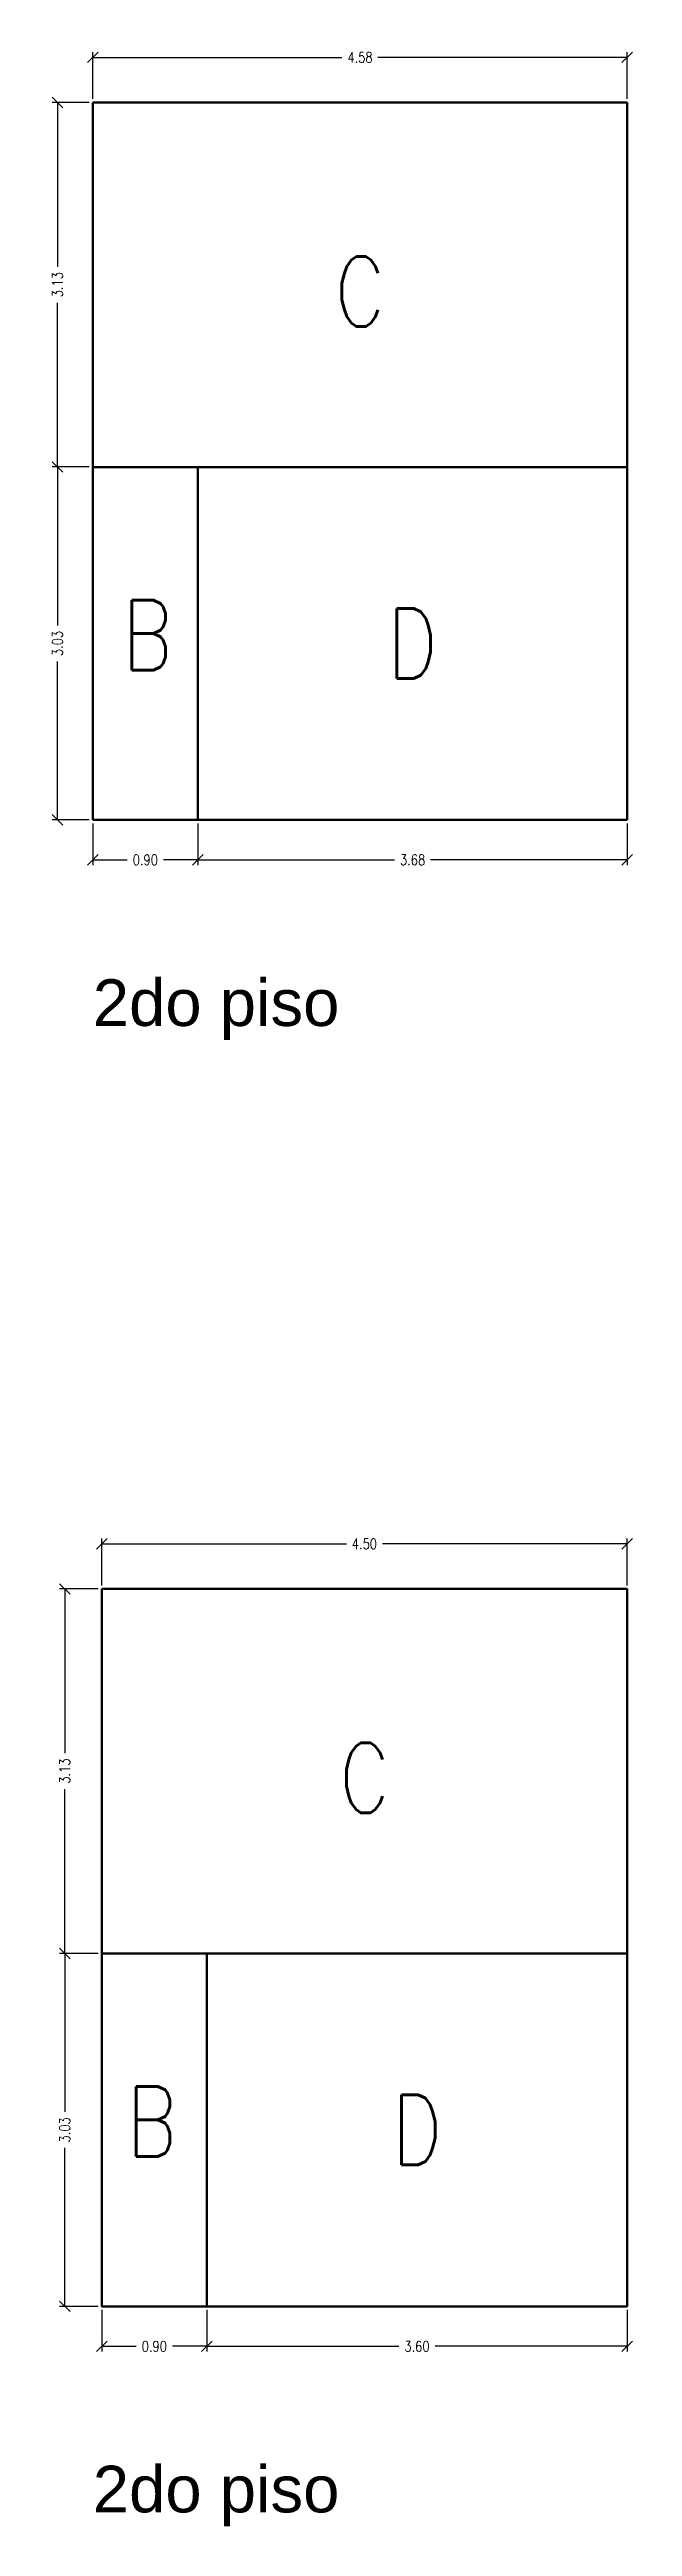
# Model space of a CAD drawing. Header units: metres. Extents: x 45 to 666, y -23 to 325.
# Drawn here: x 177.02 to 182.02, y 80.85 to 102.08 of the extents above; entities that cross this region are included whole.
import ezdxf

# ---------------------------------------------------------------- set-up
doc = ezdxf.new("R2010")
doc.units = ezdxf.units.M
doc.header["$LTSCALE"] = 5
doc.header["$MEASUREMENT"] = 0
doc.layers.get('0').update_dxf_attribs({"color": 30})
doc.layers.get('DEFPOINTS').update_dxf_attribs({"color": 210})
for name, color, linetype, lineweight in [('A-ANNO-DIMS', 3, 'Continuous', 18), ('A-ANNO-TEXT', 3, 'Continuous', 18), ('A-AREA-LINE', 1, 'Continuous', 50)]:
    doc.layers.add(name, color=color, linetype=linetype, lineweight=lineweight)
doc.styles.add('E-ARIAL', font='arial.ttf')
doc.styles.add('E-ROMANS', font='romans.shx', dxfattribs={"width": 0.8})
doc.dimstyles.new('E-0050_TICK_18', dxfattribs={"dimscale": 0.001, "dimtxt": 90, "dimasz": 90, "dimexe": 45, "dimexo": 30, "dimgap": 45, "dimtad": 0, "dimzin": 0, "dimdsep": 46, "dimtxsty": 'E-ROMANS', "dimblk": 'OBLIQUE', "dimcen": 45, "dimclrd": 256, "dimclre": 256, "dimclrt": 256, "dimadec": 0, "dimazin": 0, "dimtfac": 1, "dimtmove": 1, "dimatfit": 3, "dimldrblk": 'OPEN90', "dimfxl": 1, "dimtfill": 1, "dimtolj": 1, "dimtzin": 0, "dimarcsym": 0})

msp = doc.modelspace()

# ---------------------------------------------------------------- texts
at = {"layer": 'A-ANNO-TEXT'}
for s, insert, char_height, attachment_point, style in [('C', (179.6826, 100.0057), 0.6, 5, 'E-ROMANS'), ('B', (177.8622, 97.0614), 0.6, 5, 'E-ROMANS'), ('D', (180.1326, 96.9891), 0.6, 5, 'E-ROMANS'), ('2do piso', (177.3941, 93.5899), 0.4, 7, 'E-ARIAL'), ('C', (179.7211, 87.2644), 0.6, 5, 'E-ROMANS'), ('B', (177.9007, 84.3201), 0.6, 5, 'E-ROMANS'), ('D', (180.1711, 84.2479), 0.6, 5, 'E-ROMANS'), ('2do piso', (177.3941, 80.8487), 0.4, 7, 'E-ARIAL')]:
    msp.add_mtext(s, dxfattribs=dict(at, insert=insert, char_height=char_height, attachment_point=attachment_point, style=style))

# ---------------------------------------------------------------- blocks, each defined once
blk = doc.blocks.new('_Oblique')
at = {"color": 0, "linetype": 'ByBlock', "lineweight": -2}
blk.add_line((-0.5, -0.5), (0.5, 0.5), dxfattribs=at)
blk = doc.blocks.new('*D783')
at = {"layer": 'A-ANNO-DIMS', "lineweight": -2, "transparency": 16777216}
for p, q in [((177.364, 101.627), (177.047, 101.627)), ((177.092, 101.627), (177.092, 100.219)), ((177.092, 98.502), (177.092, 99.909)), ((177.364, 98.502), (177.047, 98.502))]:
    blk.add_line(p, q, dxfattribs=at)
at = {"layer": 'DEFPOINTS', "color": 0, "transparency": 16777216}
for p in [(177.394, 101.627), (177.092, 98.502), (177.394, 98.502)]:
    blk.add_point(p, dxfattribs=at)
at = {"layer": 'A-ANNO-DIMS', "lineweight": -2, "transparency": 16777216, "xscale": 0.09, "yscale": 0.09, "zscale": 0.09}
for p, rotation in [((177.092, 101.627), 90), ((177.092, 98.502), 270)]:
    blk.add_blockref('_Oblique', p, dxfattribs=dict(at, rotation=rotation))
at = {"layer": 'A-ANNO-DIMS', "transparency": 16777216, "insert": (177.092, 100.064), "char_height": 0.09, "attachment_point": 5, "rotation": 90, "style": 'E-ROMANS', "bg_fill": 3, "box_fill_scale": 1.25, "bg_fill_color": 256, "bg_fill_true_color": 13158600, "bg_fill_transparency": 0}
blk.add_mtext('\\A1;3.13', dxfattribs=at)
blk = doc.blocks.new('_Open90')
at = {"color": 0, "linetype": 'ByBlock', "lineweight": -2}
for p, q in [((0, 0), (-1, 0)), ((-0.5, 0.5), (0, 0)), ((0, 0), (-0.5, -0.5))]:
    blk.add_line(p, q, dxfattribs=at)
blk = doc.blocks.new('*D784')
at = {"layer": 'A-ANNO-DIMS', "lineweight": -2, "transparency": 16777216}
for p, q in [((177.364, 98.502), (177.047, 98.502)), ((177.092, 98.502), (177.092, 97.144)), ((177.092, 95.477), (177.092, 96.834)), ((177.364, 95.477), (177.047, 95.477))]:
    blk.add_line(p, q, dxfattribs=at)
at = {"layer": 'DEFPOINTS', "color": 0, "transparency": 16777216}
for p in [(177.394, 98.502), (177.092, 95.477), (177.394, 95.477)]:
    blk.add_point(p, dxfattribs=at)
at = {"layer": 'A-ANNO-DIMS', "lineweight": -2, "transparency": 16777216, "xscale": 0.09, "yscale": 0.09, "zscale": 0.09}
for p, rotation in [((177.092, 98.502), 90), ((177.092, 95.477), 270)]:
    blk.add_blockref('_Oblique', p, dxfattribs=dict(at, rotation=rotation))
at = {"layer": 'A-ANNO-DIMS', "transparency": 16777216, "insert": (177.092, 96.989), "char_height": 0.09, "attachment_point": 5, "rotation": 90, "style": 'E-ROMANS', "bg_fill": 3, "box_fill_scale": 1.25, "bg_fill_color": 256, "bg_fill_true_color": 13158600, "bg_fill_transparency": 0}
blk.add_mtext('\\A1;3.03', dxfattribs=at)
blk = doc.blocks.new('*D357')
at = {"layer": 'A-ANNO-DIMS', "lineweight": -2, "transparency": 16777216}
for p, q in [((177.394, 95.447), (177.394, 95.089)), ((178.294, 95.447), (178.294, 95.089)), ((177.394, 95.134), (177.689, 95.134)), ((178.294, 95.134), (177.999, 95.134))]:
    blk.add_line(p, q, dxfattribs=at)
at = {"layer": 'DEFPOINTS', "color": 0, "transparency": 16777216}
for p in [(177.394, 95.477), (178.294, 95.477), (178.294, 95.134)]:
    blk.add_point(p, dxfattribs=at)
at = {"layer": 'A-ANNO-DIMS', "lineweight": -2, "transparency": 16777216, "xscale": 0.09, "yscale": 0.09, "zscale": 0.09, "rotation": 180}
blk.add_blockref('_Oblique', (177.394, 95.134), dxfattribs=at)
at = {"layer": 'A-ANNO-DIMS', "lineweight": -2, "transparency": 16777216, "xscale": 0.09, "yscale": 0.09, "zscale": 0.09}
blk.add_blockref('_Oblique', (178.294, 95.134), dxfattribs=at)
at = {"layer": 'A-ANNO-DIMS', "transparency": 16777216, "insert": (177.844, 95.134), "char_height": 0.09, "attachment_point": 5, "style": 'E-ROMANS', "bg_fill": 3, "box_fill_scale": 1.25, "bg_fill_color": 256, "bg_fill_true_color": 13158600, "bg_fill_transparency": 0}
blk.add_mtext('\\A1;0.90', dxfattribs=at)
blk = doc.blocks.new('*D358')
at = {"layer": 'A-ANNO-DIMS', "lineweight": -2, "transparency": 16777216}
for p, q in [((178.294, 95.447), (178.294, 95.089)), ((181.971, 95.447), (181.971, 95.089)), ((178.294, 95.134), (179.978, 95.134)), ((181.971, 95.134), (180.287, 95.134))]:
    blk.add_line(p, q, dxfattribs=at)
at = {"layer": 'DEFPOINTS', "color": 0, "transparency": 16777216}
for p in [(178.294, 95.477), (181.971, 95.477), (181.971, 95.134)]:
    blk.add_point(p, dxfattribs=at)
at = {"layer": 'A-ANNO-DIMS', "lineweight": -2, "transparency": 16777216, "xscale": 0.09, "yscale": 0.09, "zscale": 0.09, "rotation": 180}
blk.add_blockref('_Oblique', (178.294, 95.134), dxfattribs=at)
at = {"layer": 'A-ANNO-DIMS', "lineweight": -2, "transparency": 16777216, "xscale": 0.09, "yscale": 0.09, "zscale": 0.09}
blk.add_blockref('_Oblique', (181.971, 95.134), dxfattribs=at)
at = {"layer": 'A-ANNO-DIMS', "transparency": 16777216, "insert": (180.133, 95.134), "char_height": 0.09, "attachment_point": 5, "style": 'E-ROMANS', "bg_fill": 3, "box_fill_scale": 1.25, "bg_fill_color": 256, "bg_fill_true_color": 13158600, "bg_fill_transparency": 0}
blk.add_mtext('\\A1;3.68', dxfattribs=at)
blk = doc.blocks.new('*D785')
at = {"layer": 'A-ANNO-DIMS', "lineweight": -2, "transparency": 16777216}
for p, q in [((177.394, 101.657), (177.394, 102.058)), ((177.394, 102.013), (179.528, 102.013)), ((181.971, 102.013), (179.837, 102.013)), ((181.971, 101.657), (181.971, 102.058))]:
    blk.add_line(p, q, dxfattribs=at)
at = {"layer": 'DEFPOINTS', "color": 0, "transparency": 16777216}
for p in [(181.971, 102.013), (177.394, 101.627), (181.971, 101.627)]:
    blk.add_point(p, dxfattribs=at)
at = {"layer": 'A-ANNO-DIMS', "lineweight": -2, "transparency": 16777216, "xscale": 0.09, "yscale": 0.09, "zscale": 0.09, "rotation": 180}
blk.add_blockref('_Oblique', (177.394, 102.013), dxfattribs=at)
at = {"layer": 'A-ANNO-DIMS', "lineweight": -2, "transparency": 16777216, "xscale": 0.09, "yscale": 0.09, "zscale": 0.09}
blk.add_blockref('_Oblique', (181.971, 102.013), dxfattribs=at)
at = {"layer": 'A-ANNO-DIMS', "transparency": 16777216, "insert": (179.683, 102.013), "char_height": 0.09, "attachment_point": 5, "style": 'E-ROMANS', "bg_fill": 3, "box_fill_scale": 1.25, "bg_fill_color": 256, "bg_fill_true_color": 13158600, "bg_fill_transparency": 0}
blk.add_mtext('\\A1;4.58', dxfattribs=at)
blk = doc.blocks.new('*D786')
at = {"layer": 'A-ANNO-DIMS', "lineweight": -2, "transparency": 16777216}
for p, q in [((177.441, 88.885), (177.109, 88.885)), ((177.154, 88.885), (177.154, 87.478)), ((177.154, 85.76), (177.154, 87.168)), ((177.441, 85.76), (177.109, 85.76))]:
    blk.add_line(p, q, dxfattribs=at)
at = {"layer": 'DEFPOINTS', "color": 0, "transparency": 16777216}
for p in [(177.471, 88.885), (177.154, 85.76), (177.471, 85.76)]:
    blk.add_point(p, dxfattribs=at)
at = {"layer": 'A-ANNO-DIMS', "lineweight": -2, "transparency": 16777216, "xscale": 0.09, "yscale": 0.09, "zscale": 0.09}
for p, rotation in [((177.154, 88.885), 90), ((177.154, 85.76), 270)]:
    blk.add_blockref('_Oblique', p, dxfattribs=dict(at, rotation=rotation))
at = {"layer": 'A-ANNO-DIMS', "transparency": 16777216, "insert": (177.154, 87.323), "char_height": 0.09, "attachment_point": 5, "rotation": 90, "style": 'E-ROMANS', "bg_fill": 3, "box_fill_scale": 1.25, "bg_fill_color": 256, "bg_fill_true_color": 13158600, "bg_fill_transparency": 0}
blk.add_mtext('\\A1;3.13', dxfattribs=at)
blk = doc.blocks.new('*D787')
at = {"layer": 'A-ANNO-DIMS', "lineweight": -2, "transparency": 16777216}
for p, q in [((177.441, 85.76), (177.109, 85.76)), ((177.154, 85.76), (177.154, 84.403)), ((177.154, 82.735), (177.154, 84.093)), ((177.441, 82.735), (177.109, 82.735))]:
    blk.add_line(p, q, dxfattribs=at)
at = {"layer": 'DEFPOINTS', "color": 0, "transparency": 16777216}
for p in [(177.471, 85.76), (177.154, 82.735), (177.471, 82.735)]:
    blk.add_point(p, dxfattribs=at)
at = {"layer": 'A-ANNO-DIMS', "lineweight": -2, "transparency": 16777216, "xscale": 0.09, "yscale": 0.09, "zscale": 0.09}
for p, rotation in [((177.154, 85.76), 90), ((177.154, 82.735), 270)]:
    blk.add_blockref('_Oblique', p, dxfattribs=dict(at, rotation=rotation))
at = {"layer": 'A-ANNO-DIMS', "transparency": 16777216, "insert": (177.154, 84.248), "char_height": 0.09, "attachment_point": 5, "rotation": 90, "style": 'E-ROMANS', "bg_fill": 3, "box_fill_scale": 1.25, "bg_fill_color": 256, "bg_fill_true_color": 13158600, "bg_fill_transparency": 0}
blk.add_mtext('\\A1;3.03', dxfattribs=at)
blk = doc.blocks.new('*D359')
at = {"layer": 'A-ANNO-DIMS', "lineweight": -2, "transparency": 16777216}
for p, q in [((177.471, 82.705), (177.471, 82.348)), ((178.371, 82.705), (178.371, 82.348)), ((177.471, 82.393), (177.766, 82.393)), ((178.371, 82.393), (178.076, 82.393))]:
    blk.add_line(p, q, dxfattribs=at)
at = {"layer": 'DEFPOINTS', "color": 0, "transparency": 16777216}
for p in [(177.471, 82.735), (178.371, 82.735), (178.371, 82.393)]:
    blk.add_point(p, dxfattribs=at)
at = {"layer": 'A-ANNO-DIMS', "lineweight": -2, "transparency": 16777216, "xscale": 0.09, "yscale": 0.09, "zscale": 0.09, "rotation": 180}
blk.add_blockref('_Oblique', (177.471, 82.393), dxfattribs=at)
at = {"layer": 'A-ANNO-DIMS', "lineweight": -2, "transparency": 16777216, "xscale": 0.09, "yscale": 0.09, "zscale": 0.09}
blk.add_blockref('_Oblique', (178.371, 82.393), dxfattribs=at)
at = {"layer": 'A-ANNO-DIMS', "transparency": 16777216, "insert": (177.921, 82.393), "char_height": 0.09, "attachment_point": 5, "style": 'E-ROMANS', "bg_fill": 3, "box_fill_scale": 1.25, "bg_fill_color": 256, "bg_fill_true_color": 13158600, "bg_fill_transparency": 0}
blk.add_mtext('\\A1;0.90', dxfattribs=at)
blk = doc.blocks.new('*D360')
at = {"layer": 'A-ANNO-DIMS', "lineweight": -2, "transparency": 16777216}
for p, q in [((178.371, 82.705), (178.371, 82.348)), ((181.971, 82.705), (181.971, 82.348)), ((178.371, 82.393), (180.016, 82.393)), ((181.971, 82.393), (180.326, 82.393))]:
    blk.add_line(p, q, dxfattribs=at)
at = {"layer": 'DEFPOINTS', "color": 0, "transparency": 16777216}
for p in [(178.371, 82.735), (181.971, 82.735), (181.971, 82.393)]:
    blk.add_point(p, dxfattribs=at)
at = {"layer": 'A-ANNO-DIMS', "lineweight": -2, "transparency": 16777216, "xscale": 0.09, "yscale": 0.09, "zscale": 0.09, "rotation": 180}
blk.add_blockref('_Oblique', (178.371, 82.393), dxfattribs=at)
at = {"layer": 'A-ANNO-DIMS', "lineweight": -2, "transparency": 16777216, "xscale": 0.09, "yscale": 0.09, "zscale": 0.09}
blk.add_blockref('_Oblique', (181.971, 82.393), dxfattribs=at)
at = {"layer": 'A-ANNO-DIMS', "transparency": 16777216, "insert": (180.171, 82.393), "char_height": 0.09, "attachment_point": 5, "style": 'E-ROMANS', "bg_fill": 3, "box_fill_scale": 1.25, "bg_fill_color": 256, "bg_fill_true_color": 13158600, "bg_fill_transparency": 0}
blk.add_mtext('\\A1;3.60', dxfattribs=at)
blk = doc.blocks.new('*D788')
at = {"layer": 'A-ANNO-DIMS', "lineweight": -2, "transparency": 16777216}
for p, q in [((177.471, 88.915), (177.471, 89.317)), ((177.471, 89.272), (179.566, 89.272)), ((181.971, 89.272), (179.876, 89.272)), ((181.971, 88.915), (181.971, 89.317))]:
    blk.add_line(p, q, dxfattribs=at)
at = {"layer": 'DEFPOINTS', "color": 0, "transparency": 16777216}
for p in [(181.971, 89.272), (177.471, 88.885), (181.971, 88.885)]:
    blk.add_point(p, dxfattribs=at)
at = {"layer": 'A-ANNO-DIMS', "lineweight": -2, "transparency": 16777216, "xscale": 0.09, "yscale": 0.09, "zscale": 0.09, "rotation": 180}
blk.add_blockref('_Oblique', (177.471, 89.272), dxfattribs=at)
at = {"layer": 'A-ANNO-DIMS', "lineweight": -2, "transparency": 16777216, "xscale": 0.09, "yscale": 0.09, "zscale": 0.09}
blk.add_blockref('_Oblique', (181.971, 89.272), dxfattribs=at)
at = {"layer": 'A-ANNO-DIMS', "transparency": 16777216, "insert": (179.721, 89.272), "char_height": 0.09, "attachment_point": 5, "style": 'E-ROMANS', "bg_fill": 3, "box_fill_scale": 1.25, "bg_fill_color": 256, "bg_fill_true_color": 13158600, "bg_fill_transparency": 0}
blk.add_mtext('\\A1;4.50', dxfattribs=at)

# ---------------------------------------------------------------- linework, layer by layer
at = {"layer": 'A-AREA-LINE'}
for p, q in [((177.3941, 101.6266), (181.9711, 101.6266)), ((177.3941, 95.4766), (177.3941, 101.6266)), ((181.9711, 101.6266), (181.9711, 95.4766)), ((181.9711, 98.5016), (177.3941, 98.5016)), ((178.2941, 95.4766), (178.2941, 98.5016)), ((181.9711, 95.4766), (177.3941, 95.4766)), ((181.9711, 85.7604), (177.4711, 85.7604)), ((178.3711, 82.7354), (178.3711, 85.7604))]:
    msp.add_line(p, q, dxfattribs=at)
msp.add_lwpolyline([(177.4711, 88.8854), (181.9711, 88.8854), (181.9711, 82.7354), (177.4711, 82.7354)], close=True, dxfattribs=at)

msp.set_redraw_order([(e.dxf.handle, doc.entitydb.next_handle()) for e in msp.query("TEXT MTEXT ATTDEF DIMENSION ARC_DIMENSION")])  # texts and dimensions are drawn at this point

# ---------------------------------------------------------------- next in the draw order: dimensions: what is measured, and where the dimension line sits
at = {"layer": 'A-ANNO-DIMS'}
for base, p1, p2, picture, middle in [((177.0915605544, 98.5016028145), (177.3941415238, 101.6266028145), (177.3941415238, 98.5016028145), '*D783', (177.0915605544, 100.0641028145)), ((177.1541113528, 85.7603869458), (177.4711415238, 88.8853869458), (177.4711415238, 85.7603869458), '*D786', (177.1541113528, 87.3228869458))]:
    dim = msp.add_linear_dim(base=base, p1=p1, p2=p2, angle=90, dimstyle='E-0050_TICK_18', dxfattribs=at)
    dim.commit()
    dim.dimension.update_dxf_attribs({"geometry": picture, "text_midpoint": middle})

# ---------------------------------------------------------------- next in the draw order: dimensions: what is measured, and where the dimension line sits
for base, p1, p2, picture, middle in [((181.9711, 102.0129), (177.3941, 101.6266), (181.9711, 101.6266), '*D785', (179.6826, 102.0129)), ((181.9711, 89.2716), (177.4711, 88.8854), (181.9711, 88.8854), '*D788', (179.7211, 89.2716))]:
    dim = msp.add_linear_dim(base=base, p1=p1, p2=p2, dimstyle='E-0050_TICK_18', dxfattribs=at)
    dim.commit()
    dim.dimension.update_dxf_attribs({"geometry": picture, "text_midpoint": middle})
for base, p1, p2, picture, middle in [((177.0915605544, 95.4766028145), (177.3941415238, 98.5016028145), (177.3941415238, 95.4766028145), '*D784', (177.0915605544, 96.9891028145)), ((177.1541113528, 82.7353869458), (177.4711415238, 85.7603869458), (177.4711415238, 82.7353869458), '*D787', (177.1541113528, 84.2478869458))]:
    dim = msp.add_linear_dim(base=base, p1=p1, p2=p2, angle=90, dimstyle='E-0050_TICK_18', dxfattribs=at)
    dim.commit()
    dim.dimension.update_dxf_attribs({"geometry": picture, "text_midpoint": middle})

# ---------------------------------------------------------------- next in the draw order: dimensions: what is measured, and where the dimension line sits
for base, p1, p2, picture, middle in [((178.2941, 95.1339), (177.3941, 95.4766), (178.2941, 95.4766), '*D357', (177.8441, 95.1339)), ((178.3711, 82.3927), (177.4711, 82.7354), (178.3711, 82.7354), '*D359', (177.9211, 82.3927))]:
    dim = msp.add_linear_dim(base=base, p1=p1, p2=p2, dimstyle='E-0050_TICK_18', dxfattribs=at)
    dim.commit()
    dim.dimension.update_dxf_attribs({"geometry": picture, "text_midpoint": middle})

# ---------------------------------------------------------------- next in the draw order: dimensions: what is measured, and where the dimension line sits
for base, p1, p2, picture, middle in [((181.9711, 95.1339), (178.2941, 95.4766), (181.9711, 95.4766), '*D358', (180.1326, 95.1339)), ((181.9711, 82.3927), (178.3711, 82.7354), (181.9711, 82.7354), '*D360', (180.1711, 82.3927))]:
    dim = msp.add_linear_dim(base=base, p1=p1, p2=p2, dimstyle='E-0050_TICK_18', dxfattribs=at)
    dim.commit()
    dim.dimension.update_dxf_attribs({"geometry": picture, "text_midpoint": middle})

doc.saveas('drawing.dxf')
